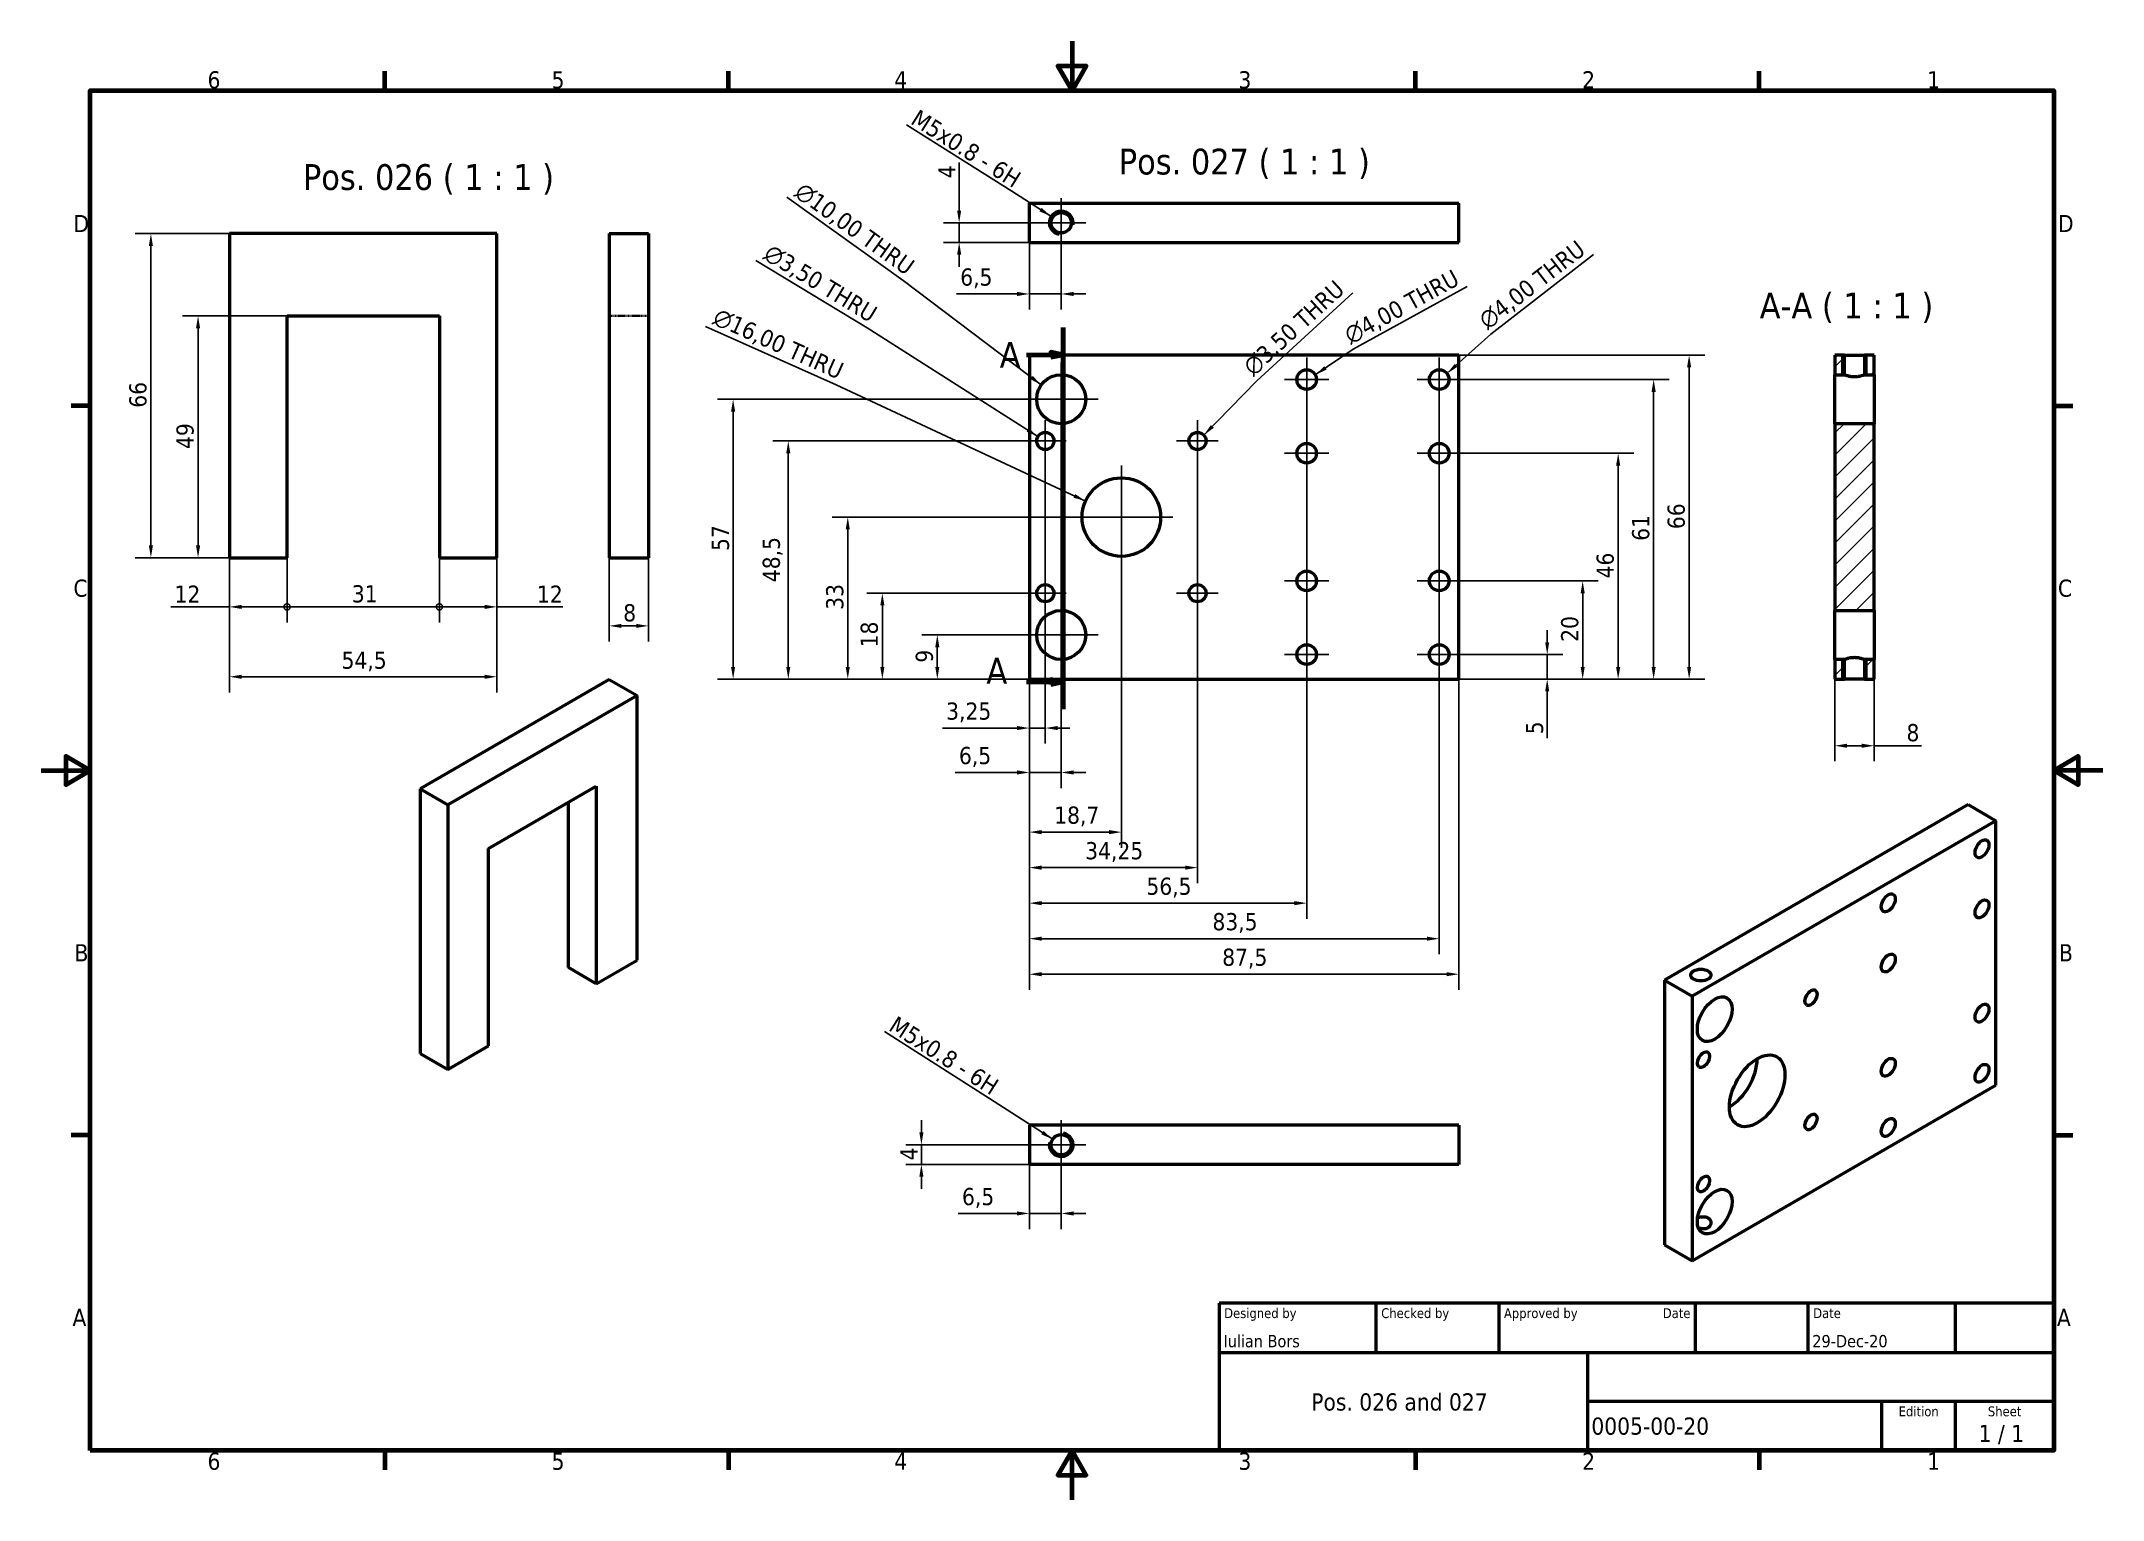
# Model space of a CAD drawing. Header units: millimetres. Extents: x 0 to 420, y 0 to 297.
import ezdxf
from ezdxf.enums import TextEntityAlignment as Align

# ---------------------------------------------------------------- set-up
doc = ezdxf.new("R2010")
doc.units = ezdxf.units.MM
doc.linetypes.add('CHAIN', pattern=[0.3543, 0.2362, -0.0295, 0.0591, -0.0295])
doc.linetypes.add('DASHED', pattern=[0.2068, 0.1655, -0.0413])
for name, color, linetype, lineweight in [('Border (ISO)', 7, 'Continuous', 70), ('Center Mark (ISO)', 7, 'Continuous', 25), ('Dimension (ISO)', 7, 'Continuous', 25), ('Hatch (ISO)', 7, 'Continuous', 18), ('Hidden (ISO)', 7, 'DASHED', 35), ('Section Line (ISO)', 7, 'CHAIN', 70), ('Symbol (ISO)', 7, 'Continuous', 25), ('Title (ISO)', 7, 'Continuous', 50), ('Visible (ISO)', 7, 'Continuous', 50), ('Visible Narrow (ISO)', 7, 'Continuous', 35)]:
    doc.layers.add(name, color=color, linetype=linetype, lineweight=lineweight)
doc.styles.add('Label Text (ISO)', font='tahoma.ttf')
doc.styles.add('Note Text (ISO)', font='tahoma.ttf')
doc.styles.add('Text Style39', font='tahoma.ttf')
doc.styles.add('Text Style41', font='tahoma.ttf')
doc.dimstyles.new('Default (ISO)', dxfattribs={"dimtxt": 3.5, "dimasz": 2.5, "dimexe": 3.175, "dimexo": 0, "dimgap": 0.762, "dimtad": 1, "dimrnd": 1e-08, "dimzin": 0, "dimtxsty": 'Note Text (ISO)', "dimcen": 0.09, "dimdle": 10, "dimclrd": 256, "dimclre": 256, "dimclrt": 256, "dimazin": 0, "dimtfac": 1.001486, "dimtmove": 0, "dimatfit": 3, "dimfxl": 1, "dimtolj": 1, "dimtzin": 0, "dimlwd": -1, "dimlwe": -1, "dimarcsym": 0})
doc.dimstyles.new('Default (ISO)$7', dxfattribs={"dimtxt": 3.5, "dimasz": 2.5, "dimexe": 3.175, "dimexo": 0, "dimgap": 0.762, "dimtad": 1, "dimrnd": 1e-08, "dimzin": 0, "dimtxsty": 'Note Text (ISO)', "dimcen": 0.09, "dimdle": 10, "dimclrd": 256, "dimclre": 256, "dimclrt": 256, "dimazin": 0, "dimtfac": 1.001486, "dimtmove": 0, "dimatfit": 3, "dimfxl": 1, "dimtolj": 1, "dimtzin": 0, "dimlwd": -1, "dimlwe": -1, "dimarcsym": 0})

msp = doc.modelspace()

# ---------------------------------------------------------------- texts
at = {"layer": 'Symbol (ISO)', "char_height": 3.5, "line_spacing_factor": 0.6125, "style": 'Note Text (ISO)'}
for s, insert, width, attachment_point, rotation in [('M5x0.8 - 6H', (198.07, 266.942), 26.32057, 9, 327.82972), ('\\fAIGDT|b0|i0;\\H3.5000;n\\fTahoma|b0|i0;\\H3.5000;10,00 THRU', (175.917, 248.749), 29.88963, 9, 324.38153), ('\\fAIGDT|b0|i0;\\H3.5000;n\\fTahoma|b0|i0;\\H3.5000;4,00 THRU', (294.942, 237.795), 27.23695, 7, 37.76217), ('\\fAIGDT|b0|i0;\\H3.5000;n\\fTahoma|b0|i0;\\H3.5000;3,50 THRU', (168.574, 239.125), 27.23695, 9, 328.77705), ('\\fAIGDT|b0|i0;\\H3.5000;n\\fTahoma|b0|i0;\\H3.5000;3,50 THRU', (247.261, 228.307), 27.23695, 7, 42.5113), ('\\fAIGDT|b0|i0;\\H3.5000;n\\fTahoma|b0|i0;\\H3.5000;4,00 THRU', (267.001, 234.808), 27.23695, 7, 28.75052), ('\\fAIGDT|b0|i0;\\H3.5000;n\\fTahoma|b0|i0;\\H3.5000;16,00 THRU', (162.179, 227.57), 29.88963, 9, 335.91987), ('M5x0.8 - 6H', (193.51, 82.203), 26.32057, 9, 327.4735)]:
    msp.add_mtext(s, dxfattribs=dict(at, insert=insert, width=width, attachment_point=attachment_point, rotation=rotation))
at = {"layer": 'Symbol (ISO)', "char_height": 5.25, "attachment_point": 7, "style": 'Label Text (ISO)'}
for s, insert in [('Pos. 027 ( 1 : 1 )', (219.538, 268.929)), ('Pos. 026 ( 1 : 1 )', (53.323, 265.773)), ('A-A ( 1 : 1 )', (350.111, 239.6))]:
    msp.add_mtext(s, dxfattribs=dict(at, insert=insert))

# ---------------------------------------------------------------- blocks, each defined once
blk = doc.blocks.new('Borders Default Border')
at = {"layer": 'Border (ISO)'}
for p, q in [((70, 287), (70, 290.9)), ((140, 287), (140, 290.9)), ((280, 287), (280, 290.9)), ((350, 287), (350, 290.9)), ((10, 222.75), (6.1, 222.75)), ((410, 222.75), (413.9, 222.75)), ((10, 74.25), (6.1, 74.25)), ((410, 74.25), (413.9, 74.25)), ((70, 10), (70, 6.1)), ((140, 10), (140, 6.1)), ((280, 10), (280, 6.1)), ((350, 10), (350, 6.1))]:
    blk.add_line(p, q, dxfattribs=at)
at = {"layer": 'Border (ISO)', "flags": 128}
for points in [[(210, 297), (210, 287), (207.11, 292), (212.89, 292), (210, 287)], [(10, 10), (10, 287), (410, 287), (410, 10), (10, 10)], [(0, 148.5), (10, 148.5), (5, 151.39), (5, 145.61), (10, 148.5)], [(420, 148.5), (410, 148.5), (415, 151.39), (415, 145.61), (410, 148.5)], [(210, 0), (210, 10), (207.11, 5), (212.89, 5), (210, 10)]]:
    blk.add_lwpolyline(points, dxfattribs=at)
at = {"layer": 'Border (ISO)', "char_height": 3.5, "attachment_point": 7, "style": 'Note Text (ISO)'}
for s, insert in [('6', (33.88, 287.33)), ('5', (103.98, 287.33)), ('4', (173.78, 287.4)), ('3', (243.91, 287.33)), ('2', (313.94, 287.4)), ('1', (384.21, 287.4)), ('D', (6.57, 258.13)), ('D', (410.87, 258.13)), ('C', (6.56, 183.81)), ('C', (410.86, 183.81)), ('B', (6.78, 109.63)), ('B', (411.08, 109.63)), ('A', (6.36, 35.38)), ('A', (410.66, 35.38)), ('6', (33.88, 6.03)), ('5', (103.98, 6.03)), ('4', (173.78, 6.1)), ('3', (243.91, 6.03)), ('2', (313.94, 6.1)), ('1', (384.21, 6.1))]:
    blk.add_mtext(s, dxfattribs=dict(at, insert=insert))
blk = doc.blocks.new('Title Blocks ISO')
at = {"layer": 'Title (ISO)'}
for p, q in [((270.07, 130), (100.07, 130)), ((100.07, 130), (100.07, 100)), ((132.07, 120), (132.07, 130)), ((157.07, 120), (157.07, 130)), ((197.07, 120), (197.07, 130)), ((220.07, 120), (220.07, 130)), ((250.07, 120), (250.07, 130)), ((270.07, 100), (270.07, 130)), ((100.07, 120), (270.07, 120)), ((175.07, 120), (175.07, 100)), ((270.07, 110), (175.07, 110)), ((235.07, 100), (235.07, 110)), ((250.07, 100), (250.07, 110)), ((100.07, 100), (270.07, 100))]:
    blk.add_line(p, q, dxfattribs=at)
at = {"layer": 'Title (ISO)', "style": 'Text Style41'}
for s, p in [('Designed by', (101.07, 129)), ('Checked by', (133.07, 129)), ('Approved by', (158.07, 129)), ('Date', (221.07, 129))]:
    blk.add_text(s, height=2, dxfattribs=at).set_placement(p, align=Align.TOP_LEFT)
blk.add_text('Date', height=2, dxfattribs=at).set_placement((196.07, 129), align=Align.TOP_RIGHT)
for s, p in [('Edition', (242.57, 109)), ('Sheet', (260.07, 109))]:
    blk.add_text(s, height=2, dxfattribs=at).set_placement(p, align=Align.TOP_CENTER)
at = {"layer": 'Title (ISO)', "style": 'Note Text (ISO)'}
blk.add_text('1 / 1 ', height=3.5, dxfattribs=at).set_placement((260.07, 103.5), align=Align.MIDDLE_CENTER)
at = {"layer": 'Title (ISO)'}
for tag, p, height, style in [('AUTHOR_001', (100.92, 121.05), 2.5, 'Text Style39'), ('CREATION_DATE_001', (220.89, 121.05), 2.5, 'Text Style39'), ('COMPANY_001', (118.81, 108.17), 3.5, 'Note Text (ISO)'), ('PART_NUMBER_001', (175.88, 103.25), 3.5, 'Note Text (ISO)')]:
    blk.add_attdef(tag, p, '', height=height, dxfattribs=dict(at, style=style))
at = {"layer": 'Title (ISO)', "style": 'Text Style39'}
for tag, p in [('CHECKED_BY', (133.07, 121)), ('ENG_APPROVED_BY', (158.07, 121))]:
    blk.add_attdef(tag, text='', height=2.5, dxfattribs=at).set_placement(p, align=Align.BOTTOM_LEFT)
blk.add_attdef('ENG_APPROVAL_DATE', text='', height=2.5, dxfattribs=at).set_placement((196.07, 121), align=Align.BOTTOM_RIGHT)
at = {"layer": 'Title (ISO)', "style": 'Note Text (ISO)'}
for tag, p in [('TITLE', (222.57, 115)), ('REVISION_NUMBER', (242.57, 103.5))]:
    blk.add_attdef(tag, text='', height=3.5, dxfattribs=at).set_placement(p, align=Align.MIDDLE_CENTER)
blk = doc.blocks.new('*D6')
at = {"layer": 'Defpoints', "color": 0, "transparency": 16777216}
for p in [(38.34, 191.82), (92.84, 191.82), (92.84, 167.59)]:
    blk.add_point(p, dxfattribs=at)
at = {"layer": 'Dimension (ISO)', "transparency": 16777216}
for p, q in [((38.34, 191.82), (38.34, 164.41)), ((92.84, 191.82), (92.84, 164.41)), ((40.84, 167.59), (90.34, 167.59))]:
    blk.add_line(p, q, dxfattribs=at)
for points in [[(40.84, 168), (40.84, 167.17), (38.34, 167.59)], [(90.34, 168), (90.34, 167.17), (92.84, 167.59)]]:
    blk.add_solid(points, dxfattribs=at)
at = {"layer": 'Dimension (ISO)', "transparency": 16777216, "insert": (61.19, 172.72), "char_height": 3.5, "attachment_point": 1, "style": 'Note Text (ISO)'}
blk.add_mtext('\\A1;54,5', dxfattribs=at)
blk = doc.blocks.new('*D7')
at = {"layer": 'Defpoints', "color": 0, "transparency": 16777216}
for p in [(38.34, 257.82), (22.34, 191.82), (38.34, 191.82)]:
    blk.add_point(p, dxfattribs=at)
at = {"layer": 'Dimension (ISO)', "transparency": 16777216}
for p, q in [((38.34, 257.82), (19.17, 257.82)), ((22.34, 255.32), (22.34, 194.32)), ((38.34, 191.82), (19.17, 191.82))]:
    blk.add_line(p, q, dxfattribs=at)
for points in [[(21.93, 255.32), (22.76, 255.32), (22.34, 257.82)], [(21.93, 194.32), (22.76, 194.32), (22.34, 191.82)]]:
    blk.add_solid(points, dxfattribs=at)
at = {"layer": 'Dimension (ISO)', "transparency": 16777216, "insert": (17.94, 222.37), "char_height": 3.5, "attachment_point": 1, "rotation": 90, "style": 'Note Text (ISO)'}
blk.add_mtext('\\A1;66', dxfattribs=at)
blk = doc.blocks.new('*D8')
at = {"layer": 'Defpoints', "color": 0, "transparency": 16777216}
for p in [(115.71, 191.82), (123.71, 191.82), (123.71, 177.95)]:
    blk.add_point(p, dxfattribs=at)
at = {"layer": 'Dimension (ISO)', "transparency": 16777216}
for p, q in [((115.71, 191.82), (115.71, 174.77)), ((123.71, 191.82), (123.71, 174.77)), ((118.21, 177.95), (121.21, 177.95))]:
    blk.add_line(p, q, dxfattribs=at)
for points in [[(118.21, 178.36), (118.21, 177.53), (115.71, 177.95)], [(121.21, 178.36), (121.21, 177.53), (123.71, 177.95)]]:
    blk.add_solid(points, dxfattribs=at)
at = {"layer": 'Dimension (ISO)', "transparency": 16777216, "insert": (118.57, 182.37), "char_height": 3.5, "attachment_point": 1, "style": 'Note Text (ISO)'}
blk.add_mtext('\\A1;8', dxfattribs=at)
blk = doc.blocks.new('*D9')
at = {"layer": 'Defpoints', "color": 0, "transparency": 16777216}
for p in [(31.95, 241.07), (50.08, 241.07), (50.08, 191.82)]:
    blk.add_point(p, dxfattribs=at)
at = {"layer": 'Dimension (ISO)', "transparency": 16777216}
for p, q in [((50.08, 241.07), (28.78, 241.07)), ((31.95, 194.32), (31.95, 238.57)), ((50.08, 191.82), (28.78, 191.82))]:
    blk.add_line(p, q, dxfattribs=at)
for points in [[(31.54, 238.57), (32.37, 238.57), (31.95, 241.07)], [(31.54, 194.32), (32.37, 194.32), (31.95, 191.82)]]:
    blk.add_solid(points, dxfattribs=at)
at = {"layer": 'Dimension (ISO)', "transparency": 16777216, "insert": (27.55, 213.97), "char_height": 3.5, "attachment_point": 1, "rotation": 90, "style": 'Note Text (ISO)'}
blk.add_mtext('\\A1;49', dxfattribs=at)
blk = doc.blocks.new('_DotSmall')
at = {"color": 0, "linetype": 'ByBlock', "const_width": 0.5}
blk.add_lwpolyline([(-0.0625, 0, 1), (0.0625, 0, 1)], format="xyb", close=True, dxfattribs=at)
blk = doc.blocks.new('*D10')
at = {"layer": 'Defpoints', "color": 0, "transparency": 16777216}
for p in [(38.34, 191.82), (50.08, 191.82), (50.08, 181.82)]:
    blk.add_point(p, dxfattribs=at)
at = {"layer": 'Dimension (ISO)', "transparency": 16777216}
for p, q in [((38.34, 191.82), (38.34, 178.65)), ((50.08, 191.82), (50.08, 178.65)), ((38.34, 181.82), (26.4, 181.82)), ((50.08, 181.82), (40.84, 181.82))]:
    blk.add_line(p, q, dxfattribs=at)
blk.add_solid([(40.84, 182.24), (40.84, 181.4), (38.34, 181.82)], dxfattribs=at)
at = {"layer": 'Dimension (ISO)', "transparency": 16777216, "xscale": 2.5, "yscale": 2.5, "zscale": 2.5}
blk.add_blockref('_DotSmall', (50.08, 181.82), dxfattribs=at)
at = {"layer": 'Dimension (ISO)', "transparency": 16777216, "insert": (27.16, 186.16), "char_height": 3.5, "attachment_point": 1, "style": 'Note Text (ISO)'}
blk.add_mtext('\\A1;12', dxfattribs=at)
blk = doc.blocks.new('*D12')
at = {"layer": 'Defpoints', "color": 0, "transparency": 16777216}
for p in [(50.08, 191.82), (81.11, 191.82), (81.11, 181.82)]:
    blk.add_point(p, dxfattribs=at)
at = {"layer": 'Dimension (ISO)', "transparency": 16777216}
for p, q in [((50.08, 191.82), (50.08, 178.65)), ((81.11, 191.82), (81.11, 178.65)), ((50.08, 181.82), (81.11, 181.82))]:
    blk.add_line(p, q, dxfattribs=at)
at = {"layer": 'Dimension (ISO)', "transparency": 16777216, "xscale": 2.5, "yscale": 2.5, "zscale": 2.5, "rotation": 180}
blk.add_blockref('_DotSmall', (50.08, 181.82), dxfattribs=at)
at = {"layer": 'Dimension (ISO)', "transparency": 16777216, "xscale": 2.5, "yscale": 2.5, "zscale": 2.5}
blk.add_blockref('_DotSmall', (81.11, 181.82), dxfattribs=at)
at = {"layer": 'Dimension (ISO)', "transparency": 16777216, "insert": (63.28, 186.23), "char_height": 3.5, "attachment_point": 1, "style": 'Note Text (ISO)'}
blk.add_mtext('\\A1;31', dxfattribs=at)
blk = doc.blocks.new('*D13')
at = {"layer": 'Defpoints', "color": 0, "transparency": 16777216}
for p in [(81.11, 191.82), (92.84, 191.82), (92.84, 181.82)]:
    blk.add_point(p, dxfattribs=at)
at = {"layer": 'Dimension (ISO)', "transparency": 16777216}
for p, q in [((81.11, 191.82), (81.11, 178.65)), ((92.84, 191.82), (92.84, 178.65)), ((81.11, 181.82), (90.34, 181.82)), ((92.84, 181.82), (106.27, 181.82))]:
    blk.add_line(p, q, dxfattribs=at)
blk.add_solid([(90.34, 182.24), (90.34, 181.4), (92.84, 181.82)], dxfattribs=at)
at = {"layer": 'Dimension (ISO)', "transparency": 16777216, "xscale": 2.5, "yscale": 2.5, "zscale": 2.5, "rotation": 180}
blk.add_blockref('_DotSmall', (81.11, 181.82), dxfattribs=at)
at = {"layer": 'Dimension (ISO)', "transparency": 16777216, "insert": (100.99, 186.16), "char_height": 3.5, "attachment_point": 1, "style": 'Note Text (ISO)'}
blk.add_mtext('\\A1;12', dxfattribs=at)
blk = doc.blocks.new('*D14')
at = {"layer": 'Defpoints', "color": 0, "transparency": 16777216}
for p in [(204.56, 211.35), (201.31, 167.1), (204.56, 157.14)]:
    blk.add_point(p, dxfattribs=at)
at = {"layer": 'Dimension (ISO)', "transparency": 16777216}
for p, q in [((204.56, 211.35), (204.56, 153.97)), ((201.31, 167.1), (201.31, 153.97)), ((198.81, 157.14), (183.6, 157.14)), ((204.56, 157.14), (201.31, 157.14)), ((207.06, 157.14), (209.56, 157.14))]:
    blk.add_line(p, q, dxfattribs=at)
for points in [[(198.81, 157.56), (198.81, 156.73), (201.31, 157.14)], [(207.06, 157.56), (207.06, 156.73), (204.56, 157.14)]]:
    blk.add_solid(points, dxfattribs=at)
at = {"layer": 'Dimension (ISO)', "transparency": 16777216, "insert": (184.36, 162.35), "char_height": 3.5, "attachment_point": 1, "style": 'Note Text (ISO)'}
blk.add_mtext('\\A1;3,25', dxfattribs=at)
blk = doc.blocks.new('*D15')
at = {"layer": 'Defpoints', "color": 0, "transparency": 16777216}
for p in [(207.81, 224.1), (201.31, 167.1), (207.81, 148.1)]:
    blk.add_point(p, dxfattribs=at)
at = {"layer": 'Dimension (ISO)', "transparency": 16777216}
for p, q in [((207.81, 224.1), (207.81, 144.93)), ((201.31, 167.1), (201.31, 144.93)), ((198.81, 148.1), (186.21, 148.1)), ((207.81, 148.1), (201.31, 148.1)), ((210.31, 148.1), (212.81, 148.1))]:
    blk.add_line(p, q, dxfattribs=at)
for points in [[(198.81, 148.52), (198.81, 147.68), (201.31, 148.1)], [(210.31, 148.52), (210.31, 147.68), (207.81, 148.1)]]:
    blk.add_solid(points, dxfattribs=at)
at = {"layer": 'Dimension (ISO)', "transparency": 16777216, "insert": (186.97, 153.3), "char_height": 3.5, "attachment_point": 1, "style": 'Note Text (ISO)'}
blk.add_mtext('\\A1;6,5', dxfattribs=at)
blk = doc.blocks.new('*D16')
at = {"layer": 'Defpoints', "color": 0, "transparency": 16777216}
for p in [(220.06, 189.6), (201.31, 167.1), (220.06, 135.95)]:
    blk.add_point(p, dxfattribs=at)
at = {"layer": 'Dimension (ISO)', "transparency": 16777216}
for p, q in [((220.06, 189.6), (220.06, 132.77)), ((201.31, 167.1), (201.31, 132.77)), ((203.81, 135.95), (217.56, 135.95))]:
    blk.add_line(p, q, dxfattribs=at)
for points in [[(203.81, 136.37), (203.81, 135.53), (201.31, 135.95)], [(217.56, 136.37), (217.56, 135.53), (220.06, 135.95)]]:
    blk.add_solid(points, dxfattribs=at)
at = {"layer": 'Dimension (ISO)', "transparency": 16777216, "insert": (206.37, 141.16), "char_height": 3.5, "attachment_point": 1, "style": 'Note Text (ISO)'}
blk.add_mtext('\\A1;18,7', dxfattribs=at)
blk = doc.blocks.new('*D17')
at = {"layer": 'Defpoints', "color": 0, "transparency": 16777216}
for p in [(235.56, 211.35), (201.31, 167.1), (235.56, 128.72)]:
    blk.add_point(p, dxfattribs=at)
at = {"layer": 'Dimension (ISO)', "transparency": 16777216}
for p, q in [((235.56, 211.35), (235.56, 125.54)), ((201.31, 167.1), (201.31, 125.54)), ((203.81, 128.72), (233.06, 128.72))]:
    blk.add_line(p, q, dxfattribs=at)
for points in [[(203.81, 129.14), (203.81, 128.3), (201.31, 128.72)], [(233.06, 129.14), (233.06, 128.3), (235.56, 128.72)]]:
    blk.add_solid(points, dxfattribs=at)
at = {"layer": 'Dimension (ISO)', "transparency": 16777216, "insert": (212.69, 133.92), "char_height": 3.5, "attachment_point": 1, "style": 'Note Text (ISO)'}
blk.add_mtext('\\A1;34,25', dxfattribs=at)
blk = doc.blocks.new('*D18')
at = {"layer": 'Defpoints', "color": 0, "transparency": 16777216}
for p in [(257.81, 223.6), (201.31, 167.1), (257.81, 121.49)]:
    blk.add_point(p, dxfattribs=at)
at = {"layer": 'Dimension (ISO)', "transparency": 16777216}
for p, q in [((257.81, 223.6), (257.81, 118.32)), ((201.31, 167.1), (201.31, 118.32)), ((203.81, 121.49), (255.31, 121.49))]:
    blk.add_line(p, q, dxfattribs=at)
for points in [[(203.81, 121.91), (203.81, 121.07), (201.31, 121.49)], [(255.31, 121.91), (255.31, 121.07), (257.81, 121.49)]]:
    blk.add_solid(points, dxfattribs=at)
at = {"layer": 'Dimension (ISO)', "transparency": 16777216, "insert": (225.16, 126.69), "char_height": 3.5, "attachment_point": 1, "style": 'Note Text (ISO)'}
blk.add_mtext('\\A1;56,5', dxfattribs=at)
blk = doc.blocks.new('*D19')
at = {"layer": 'Defpoints', "color": 0, "transparency": 16777216}
for p in [(284.81, 228.1), (201.31, 167.1), (284.81, 114.25)]:
    blk.add_point(p, dxfattribs=at)
at = {"layer": 'Dimension (ISO)', "transparency": 16777216}
for p, q in [((284.81, 228.1), (284.81, 111.08)), ((201.31, 167.1), (201.31, 111.08)), ((203.81, 114.25), (282.31, 114.25))]:
    blk.add_line(p, q, dxfattribs=at)
for points in [[(203.81, 114.67), (203.81, 113.84), (201.31, 114.25)], [(282.31, 114.67), (282.31, 113.84), (284.81, 114.25)]]:
    blk.add_solid(points, dxfattribs=at)
at = {"layer": 'Dimension (ISO)', "transparency": 16777216, "insert": (238.61, 119.47), "char_height": 3.5, "attachment_point": 1, "style": 'Note Text (ISO)'}
blk.add_mtext('\\A1;83,5', dxfattribs=at)
blk = doc.blocks.new('*D20')
at = {"layer": 'Defpoints', "color": 0, "transparency": 16777216}
for p in [(201.31, 167.1), (288.81, 167.1), (288.81, 107.02)]:
    blk.add_point(p, dxfattribs=at)
at = {"layer": 'Dimension (ISO)', "transparency": 16777216}
for p, q in [((201.31, 167.1), (201.31, 103.84)), ((288.81, 167.1), (288.81, 103.84)), ((203.81, 107.02), (286.31, 107.02))]:
    blk.add_line(p, q, dxfattribs=at)
for points in [[(203.81, 107.44), (203.81, 106.6), (201.31, 107.02)], [(286.31, 107.44), (286.31, 106.6), (288.81, 107.02)]]:
    blk.add_solid(points, dxfattribs=at)
at = {"layer": 'Dimension (ISO)', "transparency": 16777216, "insert": (240.61, 112.23), "char_height": 3.5, "attachment_point": 1, "style": 'Note Text (ISO)'}
blk.add_mtext('\\A1;87,5', dxfattribs=at)
blk = doc.blocks.new('2dTransSection0')
at = {"layer": 'Section Line (ISO)', "linetype": 'Continuous'}
for p, q in [((208.2, 238.69), (208.2, 161)), ((200.75, 233.16), (205.7, 233.16)), ((208.2, 233.16), (205.7, 233.66)), ((205.7, 233.66), (205.7, 232.66)), ((205.7, 233.16), (208.2, 233.16)), ((205.7, 232.66), (208.2, 233.16)), ((200.75, 166.53), (205.7, 166.53)), ((208.2, 166.53), (205.7, 167.03)), ((205.7, 167.03), (205.7, 166.03)), ((205.7, 166.53), (208.2, 166.53)), ((205.7, 166.03), (208.2, 166.53))]:
    blk.add_line(p, q, dxfattribs=at)
at = {"layer": 'Section Line (ISO)', "linetype": 'Continuous', "lineweight": 140}
for p, q in [((208.2, 238.69), (208.2, 227.63)), ((208.2, 172.06), (208.2, 161))]:
    blk.add_line(p, q, dxfattribs=at)
at = {"layer": 'Section Line (ISO)', "linetype": 'Continuous', "flags": 128}
for points in [[(205.7, 232.66), (208.2, 233.16), (205.7, 233.66), (205.7, 232.66)], [(205.7, 166.03), (208.2, 166.53), (205.7, 167.03), (205.7, 166.03)]]:
    blk.add_lwpolyline(points, dxfattribs=at)
at = {"layer": 'Section Line (ISO)'}
for points in [[(205.7, 232.66), (208.2, 233.16), (205.7, 233.66), (205.7, 232.66)], [(205.7, 166.03), (208.2, 166.53), (205.7, 167.03), (205.7, 166.03)]]:
    blk.add_solid(points, dxfattribs=at)
at = {"layer": 'Section Line (ISO)', "char_height": 5.25, "attachment_point": 7, "style": 'Label Text (ISO)'}
for insert in [(195.27, 230.53), (192.57, 166.21)]:
    blk.add_mtext('A', dxfattribs=dict(at, insert=insert))
blk = doc.blocks.new('*D22')
at = {"layer": 'Defpoints', "color": 0, "transparency": 16777216}
for p in [(201.31, 256.03), (207.81, 255.03), (207.81, 245.54)]:
    blk.add_point(p, dxfattribs=at)
at = {"layer": 'Dimension (ISO)', "transparency": 16777216}
for p, q in [((201.31, 256.03), (201.31, 242.36)), ((207.81, 255.03), (207.81, 242.36)), ((198.81, 245.54), (186.46, 245.54)), ((207.81, 245.54), (201.31, 245.54)), ((210.31, 245.54), (212.81, 245.54))]:
    blk.add_line(p, q, dxfattribs=at)
for points in [[(198.81, 245.96), (198.81, 245.12), (201.31, 245.54)], [(210.31, 245.96), (210.31, 245.12), (207.81, 245.54)]]:
    blk.add_solid(points, dxfattribs=at)
at = {"layer": 'Dimension (ISO)', "transparency": 16777216, "insert": (187.23, 250.74), "char_height": 3.5, "attachment_point": 1, "style": 'Note Text (ISO)'}
blk.add_mtext('\\A1;6,5', dxfattribs=at)
blk = doc.blocks.new('*D23')
at = {"layer": 'Defpoints', "color": 0, "transparency": 16777216}
for p in [(187.01, 260.03), (202.81, 260.03), (201.31, 256.03)]:
    blk.add_point(p, dxfattribs=at)
at = {"layer": 'Dimension (ISO)', "transparency": 16777216}
for p, q in [((187.01, 262.53), (187.01, 272.29)), ((202.81, 260.03), (183.84, 260.03)), ((187.01, 256.03), (187.01, 260.03)), ((201.31, 256.03), (183.84, 256.03)), ((187.01, 253.53), (187.01, 251.03))]:
    blk.add_line(p, q, dxfattribs=at)
for points in [[(186.59, 262.53), (187.43, 262.53), (187.01, 260.03)], [(186.59, 253.53), (187.43, 253.53), (187.01, 256.03)]]:
    blk.add_solid(points, dxfattribs=at)
at = {"layer": 'Dimension (ISO)', "transparency": 16777216, "insert": (182.75, 269.11), "char_height": 3.5, "attachment_point": 1, "rotation": 90, "style": 'Note Text (ISO)'}
blk.add_mtext('\\A1;4', dxfattribs=at)
blk = doc.blocks.new('*D24')
at = {"layer": 'Defpoints', "color": 0, "transparency": 16777216}
for p in [(201.31, 68.3), (207.81, 67.3), (207.81, 58.3)]:
    blk.add_point(p, dxfattribs=at)
at = {"layer": 'Dimension (ISO)', "transparency": 16777216}
for p, q in [((201.31, 68.3), (201.31, 55.12)), ((207.81, 67.3), (207.81, 55.12)), ((198.81, 58.3), (186.83, 58.3)), ((207.81, 58.3), (201.31, 58.3)), ((210.31, 58.3), (212.81, 58.3))]:
    blk.add_line(p, q, dxfattribs=at)
for points in [[(198.81, 58.71), (198.81, 57.88), (201.31, 58.3)], [(210.31, 58.71), (210.31, 57.88), (207.81, 58.3)]]:
    blk.add_solid(points, dxfattribs=at)
at = {"layer": 'Dimension (ISO)', "transparency": 16777216, "insert": (187.59, 63.49), "char_height": 3.5, "attachment_point": 1, "style": 'Note Text (ISO)'}
blk.add_mtext('\\A1;6,5', dxfattribs=at)
blk = doc.blocks.new('*D25')
at = {"layer": 'Defpoints', "color": 0, "transparency": 16777216}
for p in [(179.31, 72.3), (202.81, 72.3), (201.31, 68.3)]:
    blk.add_point(p, dxfattribs=at)
at = {"layer": 'Dimension (ISO)', "transparency": 16777216}
for p, q in [((179.31, 74.8), (179.31, 77.3)), ((202.81, 72.3), (176.14, 72.3)), ((179.31, 68.3), (179.31, 72.3)), ((201.31, 68.3), (176.14, 68.3)), ((179.31, 65.8), (179.31, 63.3))]:
    blk.add_line(p, q, dxfattribs=at)
for points in [[(178.9, 74.8), (179.73, 74.8), (179.31, 72.3)], [(178.9, 65.8), (179.73, 65.8), (179.31, 68.3)]]:
    blk.add_solid(points, dxfattribs=at)
at = {"layer": 'Dimension (ISO)', "transparency": 16777216, "insert": (175.05, 69.09), "char_height": 3.5, "attachment_point": 1, "rotation": 90, "style": 'Note Text (ISO)'}
blk.add_mtext('\\A1;4', dxfattribs=at)
blk = doc.blocks.new('*D26')
at = {"layer": 'Defpoints', "color": 0, "transparency": 16777216}
for p in [(365.4, 171.12), (373.4, 171.12), (373.4, 153.54)]:
    blk.add_point(p, dxfattribs=at)
at = {"layer": 'Dimension (ISO)', "transparency": 16777216}
for p, q in [((365.4, 171.12), (365.4, 150.37)), ((373.4, 171.12), (373.4, 150.37)), ((367.9, 153.54), (370.9, 153.54)), ((373.4, 153.54), (383.05, 153.54))]:
    blk.add_line(p, q, dxfattribs=at)
for points in [[(367.9, 153.96), (367.9, 153.12), (365.4, 153.54)], [(370.9, 153.96), (370.9, 153.12), (373.4, 153.54)]]:
    blk.add_solid(points, dxfattribs=at)
at = {"layer": 'Dimension (ISO)', "transparency": 16777216, "insert": (380.01, 157.96), "char_height": 3.5, "attachment_point": 1, "style": 'Note Text (ISO)'}
blk.add_mtext('\\A1;8', dxfattribs=at)
blk = doc.blocks.new('*D27')
at = {"layer": 'Defpoints', "color": 0, "transparency": 16777216}
for p in [(289.31, 172.1), (306.81, 172.1), (288.81, 167.1)]:
    blk.add_point(p, dxfattribs=at)
at = {"layer": 'Dimension (ISO)', "transparency": 16777216}
for p, q in [((306.81, 174.6), (306.81, 177.1)), ((289.31, 172.1), (309.99, 172.1)), ((306.81, 172.1), (306.81, 167.1)), ((288.81, 167.1), (309.99, 167.1)), ((306.81, 164.6), (306.81, 155.11))]:
    blk.add_line(p, q, dxfattribs=at)
for points in [[(306.4, 174.6), (307.23, 174.6), (306.81, 172.1)], [(306.4, 164.6), (307.23, 164.6), (306.81, 167.1)]]:
    blk.add_solid(points, dxfattribs=at)
at = {"layer": 'Dimension (ISO)', "transparency": 16777216, "insert": (302.48, 155.87), "char_height": 3.5, "attachment_point": 1, "rotation": 90, "style": 'Note Text (ISO)'}
blk.add_mtext('\\A1;5', dxfattribs=at)
blk = doc.blocks.new('*D28')
at = {"layer": 'Defpoints', "color": 0, "transparency": 16777216}
for p in [(289.31, 187.1), (314.04, 187.1), (288.81, 167.1)]:
    blk.add_point(p, dxfattribs=at)
at = {"layer": 'Dimension (ISO)', "transparency": 16777216}
for p, q in [((289.31, 187.1), (317.22, 187.1)), ((314.04, 169.6), (314.04, 184.6)), ((288.81, 167.1), (317.22, 167.1))]:
    blk.add_line(p, q, dxfattribs=at)
for points in [[(313.63, 184.6), (314.46, 184.6), (314.04, 187.1)], [(313.63, 169.6), (314.46, 169.6), (314.04, 167.1)]]:
    blk.add_solid(points, dxfattribs=at)
at = {"layer": 'Dimension (ISO)', "transparency": 16777216, "insert": (309.64, 174.7), "char_height": 3.5, "attachment_point": 1, "rotation": 90, "style": 'Note Text (ISO)'}
blk.add_mtext('\\A1;20', dxfattribs=at)
blk = doc.blocks.new('*D29')
at = {"layer": 'Defpoints', "color": 0, "transparency": 16777216}
for p in [(289.31, 213.1), (321.27, 213.1), (288.81, 167.1)]:
    blk.add_point(p, dxfattribs=at)
at = {"layer": 'Dimension (ISO)', "transparency": 16777216}
for p, q in [((289.31, 213.1), (324.45, 213.1)), ((321.27, 169.6), (321.27, 210.6)), ((288.81, 167.1), (324.45, 167.1))]:
    blk.add_line(p, q, dxfattribs=at)
for points in [[(320.85, 210.6), (321.69, 210.6), (321.27, 213.1)], [(320.85, 169.6), (321.69, 169.6), (321.27, 167.1)]]:
    blk.add_solid(points, dxfattribs=at)
at = {"layer": 'Dimension (ISO)', "transparency": 16777216, "insert": (316.87, 187.6), "char_height": 3.5, "attachment_point": 1, "rotation": 90, "style": 'Note Text (ISO)'}
blk.add_mtext('\\A1;46', dxfattribs=at)
blk = doc.blocks.new('*D30')
at = {"layer": 'Defpoints', "color": 0, "transparency": 16777216}
for p in [(289.31, 228.1), (328.5, 228.1), (288.81, 167.1)]:
    blk.add_point(p, dxfattribs=at)
at = {"layer": 'Dimension (ISO)', "transparency": 16777216}
for p, q in [((289.31, 228.1), (331.67, 228.1)), ((328.5, 169.6), (328.5, 225.6)), ((288.81, 167.1), (331.67, 167.1))]:
    blk.add_line(p, q, dxfattribs=at)
for points in [[(328.08, 225.6), (328.92, 225.6), (328.5, 228.1)], [(328.08, 169.6), (328.92, 169.6), (328.5, 167.1)]]:
    blk.add_solid(points, dxfattribs=at)
at = {"layer": 'Dimension (ISO)', "transparency": 16777216, "insert": (324.1, 195.27), "char_height": 3.5, "attachment_point": 1, "rotation": 90, "style": 'Note Text (ISO)'}
blk.add_mtext('\\A1;61', dxfattribs=at)
blk = doc.blocks.new('*D31')
at = {"layer": 'Defpoints', "color": 0, "transparency": 16777216}
for p in [(288.81, 233.1), (335.73, 233.1), (288.81, 167.1)]:
    blk.add_point(p, dxfattribs=at)
at = {"layer": 'Dimension (ISO)', "transparency": 16777216}
for p, q in [((288.81, 233.1), (338.9, 233.1)), ((335.73, 169.6), (335.73, 230.6)), ((288.81, 167.1), (338.9, 167.1))]:
    blk.add_line(p, q, dxfattribs=at)
for points in [[(335.31, 230.6), (336.14, 230.6), (335.73, 233.1)], [(335.31, 169.6), (336.14, 169.6), (335.73, 167.1)]]:
    blk.add_solid(points, dxfattribs=at)
at = {"layer": 'Dimension (ISO)', "transparency": 16777216, "insert": (331.33, 197.65), "char_height": 3.5, "attachment_point": 1, "rotation": 90, "style": 'Note Text (ISO)'}
blk.add_mtext('\\A1;66', dxfattribs=at)
blk = doc.blocks.new('*D32')
at = {"layer": 'Defpoints', "color": 0, "transparency": 16777216}
for p in [(182.56, 176.1), (200.31, 176.1), (201.31, 167.1)]:
    blk.add_point(p, dxfattribs=at)
at = {"layer": 'Dimension (ISO)', "transparency": 16777216}
for p, q in [((200.31, 176.1), (179.39, 176.1)), ((182.56, 169.6), (182.56, 173.6)), ((201.31, 167.1), (179.39, 167.1))]:
    blk.add_line(p, q, dxfattribs=at)
for points in [[(182.14, 173.6), (182.98, 173.6), (182.56, 176.1)], [(182.14, 169.6), (182.98, 169.6), (182.56, 167.1)]]:
    blk.add_solid(points, dxfattribs=at)
at = {"layer": 'Dimension (ISO)', "transparency": 16777216, "insert": (178.16, 170.46), "char_height": 3.5, "attachment_point": 1, "rotation": 90, "style": 'Note Text (ISO)'}
blk.add_mtext('\\A1;9', dxfattribs=at)
blk = doc.blocks.new('*D33')
at = {"layer": 'Defpoints', "color": 0, "transparency": 16777216}
for p in [(171.36, 184.6), (200.31, 184.6), (201.31, 167.1)]:
    blk.add_point(p, dxfattribs=at)
at = {"layer": 'Dimension (ISO)', "transparency": 16777216}
for p, q in [((200.31, 184.6), (168.18, 184.6)), ((171.36, 169.6), (171.36, 182.1)), ((201.31, 167.1), (168.18, 167.1))]:
    blk.add_line(p, q, dxfattribs=at)
for points in [[(170.94, 182.1), (171.78, 182.1), (171.36, 184.6)], [(170.94, 169.6), (171.78, 169.6), (171.36, 167.1)]]:
    blk.add_solid(points, dxfattribs=at)
at = {"layer": 'Dimension (ISO)', "transparency": 16777216, "insert": (166.94, 173.57), "char_height": 3.5, "attachment_point": 1, "rotation": 90, "style": 'Note Text (ISO)'}
blk.add_mtext('\\A1;18', dxfattribs=at)
blk = doc.blocks.new('*D34')
at = {"layer": 'Defpoints', "color": 0, "transparency": 16777216}
for p in [(164.32, 200.1), (209.56, 200.1), (201.31, 167.1)]:
    blk.add_point(p, dxfattribs=at)
at = {"layer": 'Dimension (ISO)', "transparency": 16777216}
for p, q in [((209.56, 200.1), (161.14, 200.1)), ((164.32, 169.6), (164.32, 197.6)), ((201.31, 167.1), (161.14, 167.1))]:
    blk.add_line(p, q, dxfattribs=at)
for points in [[(163.9, 197.6), (164.73, 197.6), (164.32, 200.1)], [(163.9, 169.6), (164.73, 169.6), (164.32, 167.1)]]:
    blk.add_solid(points, dxfattribs=at)
at = {"layer": 'Dimension (ISO)', "transparency": 16777216, "insert": (159.91, 181.22), "char_height": 3.5, "attachment_point": 1, "rotation": 90, "style": 'Note Text (ISO)'}
blk.add_mtext('\\A1;33', dxfattribs=at)
blk = doc.blocks.new('*D35')
at = {"layer": 'Defpoints', "color": 0, "transparency": 16777216}
for p in [(152.2, 215.6), (200.31, 215.6), (201.31, 167.1)]:
    blk.add_point(p, dxfattribs=at)
at = {"layer": 'Dimension (ISO)', "transparency": 16777216}
for p, q in [((200.31, 215.6), (149.02, 215.6)), ((152.2, 169.6), (152.2, 213.1)), ((201.31, 167.1), (149.02, 167.1))]:
    blk.add_line(p, q, dxfattribs=at)
for points in [[(151.78, 213.1), (152.61, 213.1), (152.2, 215.6)], [(151.78, 169.6), (152.61, 169.6), (152.2, 167.1)]]:
    blk.add_solid(points, dxfattribs=at)
at = {"layer": 'Dimension (ISO)', "transparency": 16777216, "insert": (146.99, 186.85), "char_height": 3.5, "attachment_point": 1, "rotation": 90, "style": 'Note Text (ISO)'}
blk.add_mtext('\\A1;48,5', dxfattribs=at)
blk = doc.blocks.new('*D36')
at = {"layer": 'Defpoints', "color": 0, "transparency": 16777216}
for p in [(140.96, 224.1), (200.31, 224.1), (201.31, 167.1)]:
    blk.add_point(p, dxfattribs=at)
at = {"layer": 'Dimension (ISO)', "transparency": 16777216}
for p, q in [((200.31, 224.1), (137.78, 224.1)), ((140.96, 169.6), (140.96, 221.6)), ((201.31, 167.1), (137.78, 167.1))]:
    blk.add_line(p, q, dxfattribs=at)
for points in [[(140.54, 221.6), (141.37, 221.6), (140.96, 224.1)], [(140.54, 169.6), (141.37, 169.6), (140.96, 167.1)]]:
    blk.add_solid(points, dxfattribs=at)
at = {"layer": 'Dimension (ISO)', "transparency": 16777216, "insert": (136.62, 193.2), "char_height": 3.5, "attachment_point": 1, "rotation": 90, "style": 'Note Text (ISO)'}
blk.add_mtext('\\A1;57', dxfattribs=at)

# ---------------------------------------------------------------- dimensions: what is measured, and where the dimension line sits
at = {"layer": 'Dimension (ISO)'}
for base, p1, p2, angle, override, picture, middle in [((187.011, 260.03), (201.313, 256.03), (202.813, 260.03), 270, {"dimgap": 0.762, "dimdec": 0, "dimtol": 0, "dimlim": 0, "dimtp": 0, "dimtm": 0, "dimtdec": 2, "dimtofl": 1, "dimatfit": 1}, '*D23', (187.011, 270.318)), ((22.342, 191.821), (38.342, 257.821), (38.342, 191.821), 90, {"dimgap": 0.762, "dimdec": 0, "dimtol": 0, "dimlim": 0, "dimtp": 0, "dimtm": 0, "dimtdec": 2, "dimtofl": 0, "dimatfit": 1}, '*D7', (22.342, 224.821)), ((207.813, 245.54), (201.313, 256.03), (207.813, 255.03), 180, {"dimgap": 0.762, "dimdec": 1, "dimtol": 0, "dimlim": 0, "dimtp": 0, "dimtm": 0, "dimtdec": 2, "dimtofl": 1, "dimatfit": 1}, '*D22', (190.357, 245.54)), ((31.953, 241.071), (50.077, 191.821), (50.077, 241.071), 90, {"dimgap": 0.762, "dimdec": 0, "dimtol": 0, "dimlim": 0, "dimtp": 0, "dimtm": 0, "dimtdec": 2, "dimtofl": 0, "dimatfit": 1}, '*D9', (31.953, 216.446)), ((335.727, 233.1), (288.813, 167.1), (288.813, 233.1), 90, {"dimgap": 0.762, "dimdec": 0, "dimtol": 0, "dimlim": 0, "dimtp": 0, "dimtm": 0, "dimtdec": 2, "dimtofl": 0, "dimatfit": 1}, '*D31', (335.727, 200.1)), ((284.813, 114.255), (201.313, 167.1), (284.813, 228.1), 180, {"dimgap": 0.762, "dimdec": 1, "dimtol": 0, "dimlim": 0, "dimtp": 0, "dimtm": 0, "dimtdec": 2, "dimtofl": 0, "dimatfit": 1}, '*D19', (243.063, 114.255)), ((328.499, 228.1), (288.813, 167.1), (289.313, 228.1), 90, {"dimgap": 0.762, "dimdec": 0, "dimtol": 0, "dimlim": 0, "dimtp": 0, "dimtm": 0, "dimtdec": 2, "dimtofl": 0, "dimatfit": 1}, '*D30', (328.499, 197.6)), ((140.956, 224.1), (201.313, 167.1), (200.313, 224.1), 270, {"dimgap": 0.762, "dimdec": 0, "dimtol": 0, "dimlim": 0, "dimtp": 0, "dimtm": 0, "dimtdec": 2, "dimtofl": 0, "dimatfit": 1}, '*D36', (140.956, 195.6)), ((207.813, 148.1), (201.313, 167.1), (207.813, 224.1), 180, {"dimgap": 0.762, "dimdec": 1, "dimtol": 0, "dimlim": 0, "dimtp": 0, "dimtm": 0, "dimtdec": 2, "dimtofl": 1, "dimatfit": 1}, '*D15', (190.099, 148.1)), ((257.813, 121.491), (201.313, 167.1), (257.813, 223.6), 180, {"dimgap": 0.762, "dimdec": 1, "dimtol": 0, "dimlim": 0, "dimtp": 0, "dimtm": 0, "dimtdec": 2, "dimtofl": 0, "dimatfit": 1}, '*D18', (229.563, 121.491)), ((152.198, 215.6), (201.313, 167.1), (200.312, 215.6), 270, {"dimgap": 0.762, "dimdec": 1, "dimtol": 0, "dimlim": 0, "dimtp": 0, "dimtm": 0, "dimtdec": 2, "dimtofl": 0, "dimatfit": 1}, '*D35', (152.198, 191.35)), ((204.562, 157.144), (201.313, 167.1), (204.562, 211.35), 180, {"dimgap": 0.762, "dimdec": 2, "dimtol": 0, "dimlim": 0, "dimtp": 0, "dimtm": 0, "dimtdec": 2, "dimtofl": 1, "dimatfit": 1}, '*D14', (188.792, 157.144)), ((235.562, 128.718), (201.313, 167.1), (235.562, 211.35), 180, {"dimgap": 0.762, "dimdec": 2, "dimtol": 0, "dimlim": 0, "dimtp": 0, "dimtm": 0, "dimtdec": 2, "dimtofl": 0, "dimatfit": 1}, '*D17', (218.438, 128.718)), ((321.272, 213.1), (288.813, 167.1), (289.313, 213.1), 90, {"dimgap": 0.762, "dimdec": 0, "dimtol": 0, "dimlim": 0, "dimtp": 0, "dimtm": 0, "dimtdec": 2, "dimtofl": 0, "dimatfit": 1}, '*D29', (321.272, 190.1)), ((164.315, 200.1), (201.313, 167.1), (209.562, 200.1), 270, {"dimgap": 0.762, "dimdec": 0, "dimtol": 0, "dimlim": 0, "dimtp": 0, "dimtm": 0, "dimtdec": 2, "dimtofl": 0, "dimatfit": 1}, '*D34', (164.315, 183.6)), ((50.077, 181.821), (38.342, 191.821), (50.077, 191.821), 180, {"dimgap": 0.762, "dimdec": 0, "dimblk2": 'DotSmall', "dimsah": 1, "dimdle": 0, "dimtol": 0, "dimlim": 0, "dimtp": 0, "dimtm": 0, "dimtdec": 2, "dimtofl": 0, "dimatfit": 2}, '*D10', (29.421, 181.821)), ((92.842, 167.586), (38.342, 191.821), (92.842, 191.821), 180, {"dimgap": 0.762, "dimdec": 1, "dimtol": 0, "dimlim": 0, "dimtp": 0, "dimtm": 0, "dimtdec": 2, "dimtofl": 0, "dimatfit": 1}, '*D6', (65.592, 167.586)), ((81.107, 181.821), (50.077, 191.821), (81.107, 191.821), 180, {"dimgap": 0.762, "dimdec": 0, "dimblk1": 'DotSmall', "dimblk2": 'DotSmall', "dimsah": 1, "dimdle": 0, "dimtol": 0, "dimlim": 0, "dimtp": 0, "dimtm": 0, "dimtdec": 2, "dimtofl": 0, "dimatfit": 1}, '*D12', (65.602, 181.821)), ((92.842, 181.821), (81.107, 191.821), (92.842, 191.821), 180, {"dimgap": 0.762, "dimdec": 0, "dimblk1": 'DotSmall', "dimsah": 1, "dimdle": 0, "dimtol": 0, "dimlim": 0, "dimtp": 0, "dimtm": 0, "dimtdec": 2, "dimtofl": 0, "dimatfit": 2}, '*D13', (103.25, 181.821)), ((123.711, 177.948), (115.711, 191.821), (123.711, 191.821), 180, {"dimgap": 0.762, "dimdec": 0, "dimtol": 0, "dimlim": 0, "dimtp": 0, "dimtm": 0, "dimtdec": 2, "dimtofl": 0, "dimatfit": 1}, '*D8', (119.711, 177.948)), ((220.062, 135.949), (201.313, 167.1), (220.062, 189.6), 180, {"dimgap": 0.762, "dimdec": 1, "dimtol": 0, "dimlim": 0, "dimtp": 0, "dimtm": 0, "dimtdec": 2, "dimtofl": 0, "dimatfit": 1}, '*D16', (210.688, 135.949)), ((314.044, 187.1), (288.813, 167.1), (289.313, 187.1), 90, {"dimgap": 0.762, "dimdec": 0, "dimtol": 0, "dimlim": 0, "dimtp": 0, "dimtm": 0, "dimtdec": 2, "dimtofl": 0, "dimatfit": 1}, '*D28', (314.044, 177.1)), ((171.359769344, 184.60010605), (201.313380475, 167.10010605), (200.312222375, 184.60010605), 270, {"dimgap": 0.762, "dimdec": 0, "dimtol": 0, "dimlim": 0, "dimtp": 0, "dimtm": 0, "dimtdec": 2, "dimtofl": 0, "dimatfit": 1}, '*D33', (171.359769344, 175.85010605)), ((306.813, 172.1), (288.813, 167.1), (289.313, 172.1), 90, {"dimgap": 0.762, "dimdec": 0, "dimtol": 0, "dimlim": 0, "dimtp": 0, "dimtm": 0, "dimtdec": 2, "dimtofl": 1, "dimatfit": 1}, '*D27', (306.813, 156.911)), ((182.56, 176.1), (201.313, 167.1), (200.313, 176.1), 270, {"dimgap": 0.762, "dimdec": 0, "dimtol": 0, "dimlim": 0, "dimtp": 0, "dimtm": 0, "dimtdec": 2, "dimtofl": 0, "dimatfit": 1}, '*D32', (182.56, 171.6)), ((373.404, 153.541), (365.404, 171.115), (373.404, 171.115), 180, {"dimgap": 0.762, "dimdec": 0, "dimtol": 0, "dimlim": 0, "dimtp": 0, "dimtm": 0, "dimtdec": 2, "dimtofl": 0, "dimatfit": 2}, '*D26', (381.152, 153.541)), ((288.813, 107.018), (201.313, 167.1), (288.813, 167.1), 180, {"dimgap": 0.762, "dimdec": 1, "dimtol": 0, "dimlim": 0, "dimtp": 0, "dimtm": 0, "dimtdec": 2, "dimtofl": 0, "dimatfit": 1}, '*D20', (245.063, 107.018)), ((179.313, 72.295), (201.313, 68.295), (202.813, 72.295), 90, {"dimgap": 0.762, "dimdec": 0, "dimtol": 0, "dimlim": 0, "dimtp": 0, "dimtm": 0, "dimtdec": 2, "dimtofl": 1, "dimatfit": 1}, '*D25', (179.313, 70.295)), ((207.813, 58.295), (201.313, 68.295), (207.813, 67.295), 180, {"dimgap": 0.762, "dimdec": 1, "dimtol": 0, "dimlim": 0, "dimtp": 0, "dimtm": 0, "dimtdec": 2, "dimtofl": 1, "dimatfit": 1}, '*D24', (190.719, 58.295))]:
    dim = msp.add_linear_dim(base=base, p1=p1, p2=p2, angle=angle, dimstyle='Default (ISO)', override=override, dxfattribs=at)
    dim.commit()
    dim.dimension.update_dxf_attribs({"geometry": picture, "text_midpoint": middle, "dimtype": 160})

# ---------------------------------------------------------------- hatches: boundary and pattern name
at = {"layer": 'Hatch (ISO)'}
h = msp.add_hatch(dxfattribs=at)
h.set_pattern_fill('ANSI31', color=256, scale=25.4, style=0)
h.set_pattern_definition([(45, (0, 0), (-2.245064, 2.245064), [])])
h.paths.add_polyline_path([(367.374, 229.085), (367.374, 233.1), (365.404, 233.1), (365.404, 229.085)])
h.paths.add_polyline_path([(371.435, 233.1), (371.435, 229.085), (373.404, 229.085), (373.404, 233.1)])
h.paths.add_polyline_path([(371.435, 171.115), (371.435, 167.1), (373.404, 167.1), (373.404, 171.115)])
h.paths.add_polyline_path([(367.374, 167.1), (367.374, 171.115), (365.404, 171.115), (365.404, 167.1)])
h.paths.add_polyline_path([(365.404, 181.085), (373.404, 181.085), (373.404, 219.115), (365.404, 219.115)])

# ---------------------------------------------------------------- linework, layer by layer
at = {"layer": 'Center Mark (ISO)', "linetype": 'Continuous'}
for p, q in [((207.813, 265.03), (207.813, 255.03)), ((212.813, 260.03), (202.813, 260.03)), ((207.813, 231.6), (207.813, 216.6)), ((257.813, 232.6), (257.813, 223.6)), ((284.813, 232.6), (284.813, 223.6)), ((262.313, 228.1), (253.313, 228.1)), ((289.313, 228.1), (280.313, 228.1)), ((215.313, 224.1), (200.313, 224.1)), ((204.562, 219.85), (204.562, 211.35)), ((235.562, 219.85), (235.562, 211.35)), ((208.812, 215.6), (200.312, 215.6)), ((239.812, 215.6), (231.312, 215.6)), ((257.813, 217.6), (257.813, 208.6)), ((284.813, 217.6), (284.813, 208.6)), ((220.062, 210.6), (220.062, 189.6)), ((262.313, 213.1), (253.313, 213.1)), ((289.313, 213.1), (280.313, 213.1)), ((230.562, 200.1), (209.562, 200.1)), ((257.813, 191.6), (257.813, 182.6)), ((284.813, 191.6), (284.813, 182.6)), ((204.562, 188.85), (204.562, 180.35)), ((235.562, 188.85), (235.562, 180.35)), ((262.313, 187.1), (253.313, 187.1)), ((289.313, 187.1), (280.313, 187.1)), ((208.812, 184.6), (200.312, 184.6)), ((207.813, 183.6), (207.813, 168.6)), ((239.812, 184.6), (231.312, 184.6)), ((257.813, 176.6), (257.813, 167.6)), ((284.813, 176.6), (284.813, 167.6)), ((215.313, 176.1), (200.313, 176.1)), ((262.313, 172.1), (253.313, 172.1)), ((289.313, 172.1), (280.313, 172.1)), ((207.813, 77.295), (207.813, 67.295)), ((212.813, 72.295), (202.813, 72.295))]:
    msp.add_line(p, q, dxfattribs=at)
at = {"layer": 'Hidden (ISO)'}
msp.add_line((123.711, 241.071), (115.711, 241.071), dxfattribs=at)
at = {"layer": 'Visible (ISO)'}
for p, q in [((201.313, 264.03), (288.813, 264.03)), ((201.313, 256.03), (201.313, 264.03)), ((288.813, 256.03), (288.813, 264.03)), ((38.342, 257.821), (38.342, 191.821)), ((92.842, 257.821), (38.342, 257.821)), ((92.842, 191.821), (92.842, 257.821)), ((115.711, 257.821), (115.711, 191.821)), ((115.711, 257.821), (123.711, 257.821)), ((123.711, 257.821), (123.711, 191.821)), ((201.313, 256.03), (288.813, 256.03)), ((50.077, 241.071), (81.107, 241.071)), ((50.077, 191.821), (50.077, 241.071)), ((81.107, 241.071), (81.107, 191.821)), ((201.313, 233.1), (201.313, 167.1)), ((288.813, 233.1), (201.313, 233.1)), ((288.813, 167.1), (288.813, 233.1)), ((367.374, 233.1), (365.404, 233.1)), ((365.404, 233.1), (365.404, 229.085)), ((367.374, 229.085), (367.374, 233.1)), ((367.374, 233.1), (371.435, 233.1)), ((371.435, 233.1), (371.435, 229.085)), ((373.404, 233.1), (371.435, 233.1)), ((373.404, 229.085), (373.404, 233.1)), ((365.404, 229.085), (367.374, 229.085)), ((365.404, 219.115), (365.404, 229.085)), ((371.435, 229.085), (373.404, 229.085)), ((373.404, 229.085), (373.404, 219.115)), ((373.404, 219.115), (365.404, 219.115)), ((365.404, 219.115), (365.404, 181.085)), ((373.404, 181.085), (373.404, 219.115)), ((38.342, 191.821), (50.077, 191.821)), ((81.107, 191.821), (92.842, 191.821)), ((115.711, 191.821), (123.711, 191.821)), ((365.404, 181.085), (373.404, 181.085)), ((365.404, 171.115), (365.404, 181.085)), ((373.404, 181.085), (373.404, 171.115)), ((367.374, 171.115), (365.404, 171.115)), ((365.404, 171.115), (365.404, 167.1)), ((367.374, 167.1), (367.374, 171.115)), ((371.435, 171.115), (371.435, 167.1)), ((373.404, 171.115), (371.435, 171.115)), ((373.404, 167.1), (373.404, 171.115)), ((115.721, 167.038), (77.183, 144.788)), ((115.721, 167.038), (121.377, 163.772)), ((201.313, 167.1), (288.813, 167.1)), ((365.404, 167.1), (367.374, 167.1)), ((371.435, 167.1), (367.374, 167.1)), ((371.435, 167.1), (373.404, 167.1)), ((121.377, 163.772), (82.84, 141.522)), ((121.377, 109.883), (121.377, 163.772)), ((77.183, 144.788), (77.183, 90.9)), ((77.183, 144.788), (82.84, 141.522)), ((91.138, 132.637), (113.08, 145.305)), ((113.08, 145.305), (113.08, 105.092)), ((82.84, 141.522), (82.84, 87.634)), ((107.423, 108.358), (107.423, 142.039)), ((392.557, 141.545), (330.685, 105.823)), ((392.557, 141.545), (398.214, 138.279)), ((398.214, 138.279), (336.342, 102.557)), ((398.214, 84.39), (398.214, 138.279)), ((91.138, 92.424), (91.138, 132.637)), ((113.08, 105.092), (121.377, 109.883)), ((113.08, 105.092), (107.423, 108.358)), ((330.685, 105.823), (330.685, 51.934)), ((330.685, 105.823), (336.342, 102.557)), ((336.342, 102.557), (336.342, 48.668)), ((82.84, 87.634), (91.138, 92.424)), ((77.183, 90.9), (82.84, 87.634)), ((336.342, 48.668), (398.214, 84.39)), ((201.313, 76.295), (201.313, 68.295)), ((288.813, 76.295), (201.313, 76.295)), ((288.813, 76.295), (288.813, 68.295)), ((288.813, 68.295), (201.313, 68.295)), ((330.685, 51.934), (336.342, 48.668))]:
    msp.add_line(p, q, dxfattribs=at)
for centre, radius in [((207.813, 260.03), 2.067), ((207.813, 224.1), 5), ((257.813, 228.1), 2), ((284.813, 228.1), 2), ((204.562, 215.6), 1.75), ((235.562, 215.6), 1.75), ((257.813, 213.1), 2), ((284.813, 213.1), 2), ((220.062, 200.1), 8), ((257.813, 187.1), 2), ((284.813, 187.1), 2), ((204.562, 184.6), 1.75), ((235.562, 184.6), 1.75), ((207.813, 176.1), 5), ((257.813, 172.1), 2), ((284.813, 172.1), 2), ((207.813, 72.295), 2.067)]:
    msp.add_circle(centre, radius, dxfattribs=at)
for centre, major_axis in [((395.385, 132.563), (1, 1.732)), ((376.294, 121.54), (1, 1.732)), ((395.385, 120.316), (1, 1.732)), ((376.294, 109.293), (1, 1.732)), ((338.11, 106.843), (2.067, 0)), ((340.938, 97.862), (-2.5, -4.33)), ((360.56, 102.25), (-0.875, -1.516)), ((395.385, 99.087), (1, 1.732)), ((338.639, 89.595), (-0.875, -1.516)), ((349.599, 83.267), (-4, -6.928)), ((376.294, 88.064), (1, 1.732)), ((395.385, 86.839), (1, 1.732)), ((360.56, 76.939), (-0.875, -1.516)), ((376.294, 75.817), (1, 1.732)), ((340.938, 58.67), (-2.5, -4.33)), ((338.639, 64.283), (-0.875, -1.516))]:
    msp.add_ellipse(centre, major_axis=major_axis, ratio=0.5773503, dxfattribs=at)
msp.add_ellipse((343.943, 86.533), major_axis=(4, 6.928), ratio=0.5773503, start_param=3.9269908, end_param=5.4977871, dxfattribs=at)
for points, knots in [([(369.404, 228.653), (369.141, 228.653), (368.863, 228.678), (368.355, 228.766), (368.125, 228.826), (367.761, 228.937), (367.603, 228.995), (367.442, 229.058), (367.401, 229.074), (367.374, 229.085)], [0, 0, 0, 0, 0.07894636, 0.07894636, 0.15789272, 0.15789272, 0.2367469, 0.2367469, 0.2774726, 0.2774726, 0.2774726, 0.2774726]), ([(371.435, 229.085), (371.408, 229.074), (371.367, 229.058), (371.206, 228.995), (371.048, 228.937), (370.684, 228.826), (370.454, 228.766), (369.946, 228.678), (369.668, 228.653), (369.404, 228.653)], [0.98493174, 0.98493174, 0.98493174, 0.98493174, 1.02565744, 1.02565744, 1.10451162, 1.10451162, 1.18345798, 1.18345798, 1.26240434, 1.26240434, 1.26240434, 1.26240434]), ([(367.374, 171.115), (367.401, 171.126), (367.442, 171.143), (367.603, 171.205), (367.761, 171.263), (368.125, 171.374), (368.355, 171.435), (368.863, 171.522), (369.141, 171.547), (369.668, 171.547), (369.946, 171.522), (370.454, 171.435), (370.684, 171.374), (371.048, 171.263), (371.206, 171.205), (371.367, 171.143), (371.408, 171.126), (371.435, 171.115)], [0.35372957, 0.35372957, 0.35372957, 0.35372957, 0.39445527, 0.39445527, 0.47330945, 0.47330945, 0.55225581, 0.55225581, 0.63120217, 0.63120217, 0.71014853, 0.71014853, 0.78909489, 0.78909489, 0.86794907, 0.86794907, 0.90867477, 0.90867477, 0.90867477, 0.90867477]), ([(337.465, 57.426), (337.678, 57.497), (337.9, 57.555), (338.367, 57.638), (338.642, 57.658), (339.151, 57.608), (339.385, 57.537), (339.757, 57.322), (339.917, 57.166), (340.126, 56.801), (340.177, 56.593), (340.177, 56.205), (340.126, 55.999), (339.916, 55.638), (339.757, 55.484), (339.386, 55.27), (339.151, 55.196), (338.642, 55.142), (338.367, 55.16), (337.953, 55.233), (337.79, 55.273), (337.629, 55.322)], [0.40888465, 0.40888465, 0.40888465, 0.40888465, 0.47330945, 0.47330945, 0.55225581, 0.55225581, 0.63120217, 0.63120217, 0.71014853, 0.71014853, 0.78909489, 0.78909489, 0.86794907, 0.86794907, 0.94680325, 0.94680325, 1.02565744, 1.02565744, 1.10451162, 1.10451162, 1.15252826, 1.15252826, 1.15252826, 1.15252826])]:
    msp.add_open_spline(points, degree=3, knots=knots, dxfattribs=at)
at = {"layer": 'Visible Narrow (ISO)'}
for p, q in [((366.935, 233.1), (366.935, 229.085)), ((371.874, 229.085), (371.874, 233.1)), ((366.935, 171.115), (366.935, 167.1)), ((371.874, 167.1), (371.874, 171.115))]:
    msp.add_line(p, q, dxfattribs=at)
for centre, start, end in [((207.813, 260.03), 350, 260), ((207.813, 72.295), 170, 80)]:
    msp.add_arc(centre, 2.5, start, end, dxfattribs=at)

# ---------------------------------------------------------------- block references
msp.add_blockref('Borders Default Border', (0, 0))
msp.add_blockref('Title Blocks ISO', (139.929, -90)).add_auto_attribs({'PART_NUMBER_001': '0005-00-20', 'COMPANY_001': 'Pos. 026 and 027', 'AUTHOR_001': 'Iulian Bors', 'CREATION_DATE_001': '29-Dec-20'})
at = {"layer": 'Section Line (ISO)'}
msp.add_blockref('2dTransSection0', (0, 0), dxfattribs=at)

msp.set_redraw_order([(e.dxf.handle, doc.entitydb.next_handle()) for e in msp.query("TEXT MTEXT ATTDEF DIMENSION ARC_DIMENSION")])  # texts and dimensions are drawn at this point

# ---------------------------------------------------------------- leaders
at = {"layer": 'Symbol (ISO)', "annotation_type": 0, "has_hookline": 1}
for points, hookline_direction, text_width, horizontal_direction in [([(205.697, 261.361), (197.76, 266.448)], 1, 25.36, (0.846469, -0.532437, 0)), ([(203.749, 227.012), (175.577, 248.275)], 1, 29.148, (0.812913, -0.582385, 0)), ([(203.066, 216.507), (168.271, 238.626)], 1, 26.52, (0.855157, -0.51837, 0)), ([(286.394, 229.325), (295.299, 237.334)], 0, 26.52, (0.79056, 0.612385, 0)), ([(236.852, 216.783), (247.655, 227.877)], 0, 26.52, (0.737144, 0.675736, 0)), ([(259.567, 229.062), (267.282, 234.297)], 0, 26.52, (0.876722, 0.480997, 0)), ([(212.758, 203.364), (161.941, 227.037)], 1, 29.148, (0.912976, -0.408014, 0)), ([(206.071, 73.407), (193.197, 81.711)], 1, 25.36, (0.843143, -0.53769, 0))]:
    msp.add_leader(points, dimstyle='Default (ISO)$7', override={"dimgap": 0, "dimtad": 1}, dxfattribs=dict(at, hookline_direction=hookline_direction, text_width=text_width, horizontal_direction=horizontal_direction))

doc.saveas('drawing.dxf')
